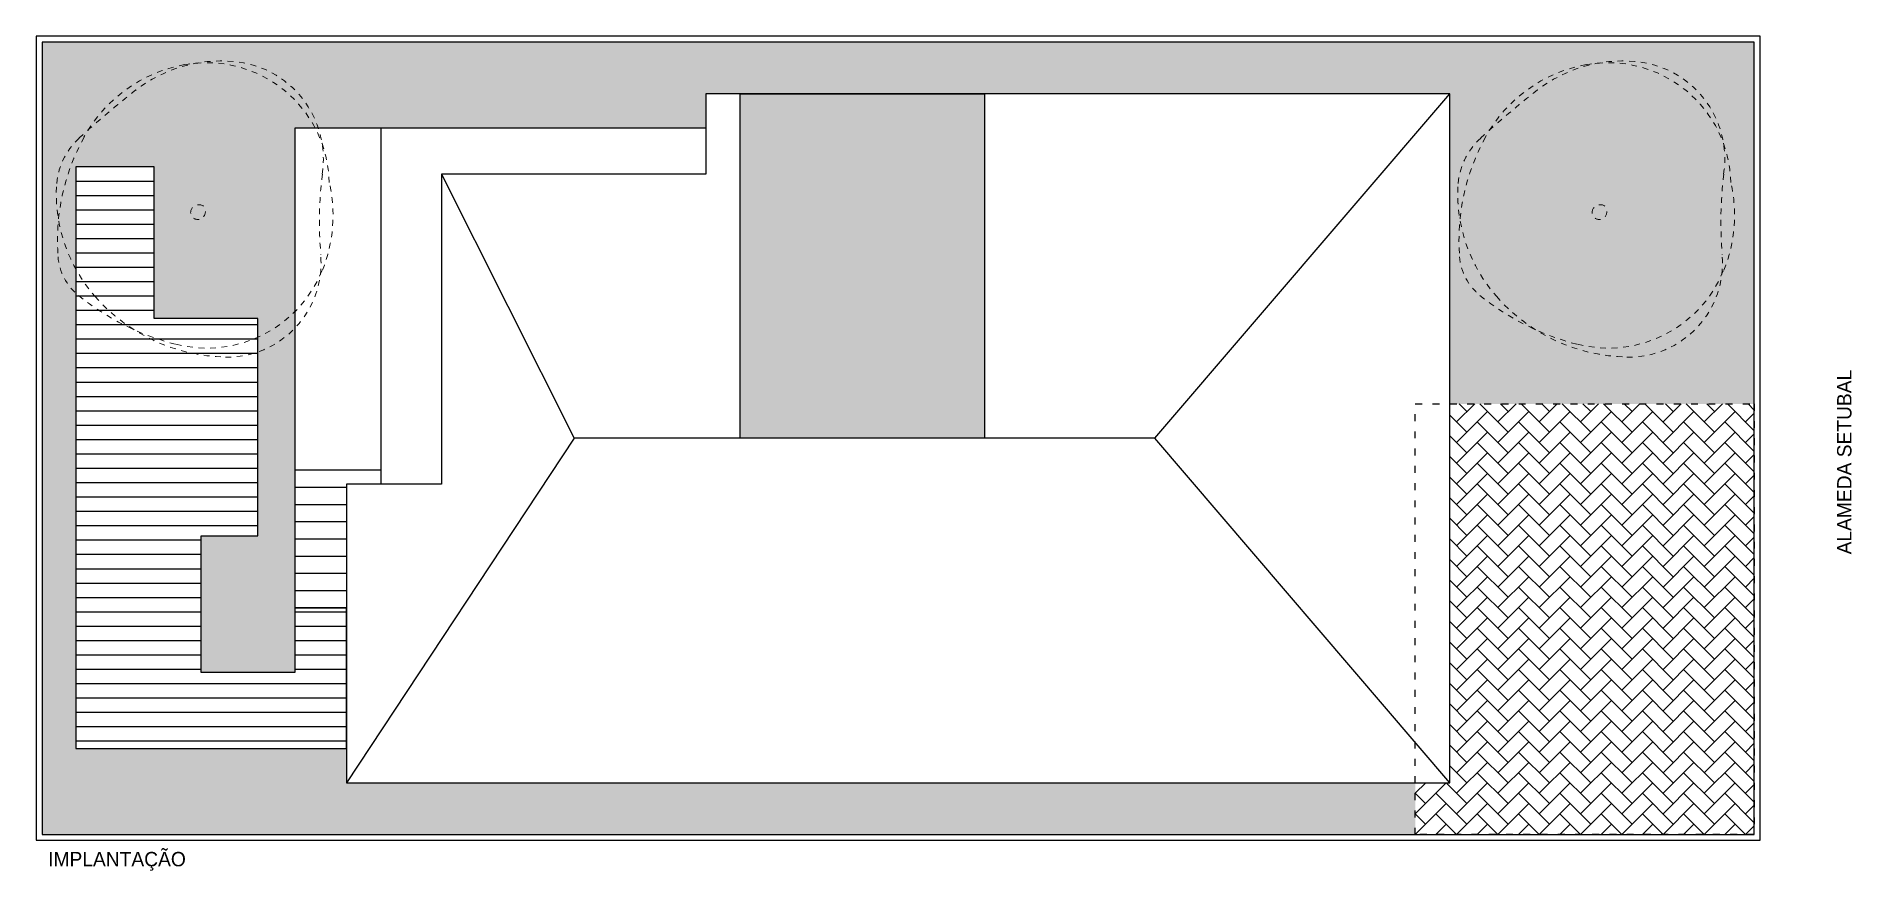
# Model space of a CAD drawing. Header units: millimetres. Extents: x 92.2 to 172.4, y 6.8 to 63.1.
# Drawn here: x 93.41 to 125, y 48.24 to 62.77 of the extents above; entities that cross this region are included whole.
import ezdxf

# ---------------------------------------------------------------- set-up
doc = ezdxf.new("R2010")
doc.units = ezdxf.units.MM
doc.linetypes.add('ACAD_ISO03W100', pattern=[30, 12, -18])
doc.linetypes.add('DASHED2', pattern=[0.375, 0.25, -0.125])
for name, color, linetype in [('Alvenaria', 5, 'Continuous'), ('Escada', 1, 'Continuous'), ('Paisagismo', 3, 'Continuous'), ('Proj. Corte Terreno', 254, 'Continuous'), ('Texto', 7, 'Continuous'), ('VERDE', 92, 'Continuous')]:
    doc.layers.add(name, color=color, linetype=linetype)
doc.layers.add('GRAMA', color=84, linetype='DASHED2', lineweight=0)
doc.styles.add('ARTIUM', font='GOTHIC.TTF', dxfattribs={"height": 0.1})

msp = doc.modelspace()

# ---------------------------------------------------------------- texts
at = {"layer": 'Texto', "style": 'ARTIUM'}
msp.add_text('ALAMEDA SETUBAL', height=0.25, rotation=90, dxfattribs=at).set_placement((124.998, 53.749))
at = {"layer": 'Texto', "insert": (93.613, 48.568), "char_height": 0.25, "width": 6.03922, "attachment_point": 1, "style": 'ARTIUM'}
msp.add_mtext('IMPLANTAÇÃO', dxfattribs=at)

# ---------------------------------------------------------------- blocks, each defined once
blk = doc.blocks.new('A$C47840D04')
for centre, radius, start, end in [((86.1, 83.4), 80.9, 100.4555, 151.0425), ((92.1, 86.2), 78.8, 85.3103, 127.4297), ((83.8, 95.8), 68.2, 1.1676, 100.4555), ((94.1, 110.3), 54.6, 351.1087, 85.3103), ((413, -317.9), 594.8, 128.3098, 132.2959), ((38.9, 93.2), 38.9, 132.2959, 177.6877), ((119.1, 65.1), 118.5, 151.0425, 184.4792), ((362.5, 75.2), 216, 172.9001, 184.8756), ((87.4, 91.3), 87.5, 177.6877, 221.0767), ((71.4, 79.1), 82.7, 338.1526, 12.6145), ((78.8, 80.6), 4.02, 142.6793, 321.6826), ((79.4, 80.1), 4.78, 61.2791, 142.6793), ((78.2, 81), 4.78, 321.6826, 43.0427), ((31.6, 58.3), 30.8, 184.4792, 231.1587), ((95, 52.3), 52.4, 269.0752, 4.8756), ((83.8, 74.1), 69.2, 255.6085, 338.1526), ((102.3, 146), 143.5, 231.1587, 255.6085), ((95.8, 98.6), 98.6, 221.0767, 269.0752)]:
    blk.add_arc(centre, radius, start, end)

# ---------------------------------------------------------------- hatches: boundary and pattern name
h = msp.add_hatch(color=256)
h.set_gradient(color1=(28, 214, 227), one_color=1, tint=1, name='CURVED')
h.paths.add_polyline_path([(109.907, 61.77), (105.657, 61.77), (105.657, 55.77), (109.907, 55.77)])
h = msp.add_hatch()
h.set_pattern_fill('_USER', color=35, scale=0.25, style=0, pattern_type=0)
h.set_pattern_definition([(0, (0, 0), (0, 0.25), [])])
h.paths.add_polyline_path([(99.407, 52.82), (98.807, 52.82), (98.807, 50.37), (99.407, 50.37)])
h.paths.add_polyline_path([(97.263, 57.855), (95.461, 57.855), (95.461, 60.498), (94.095, 60.498), (94.095, 50.37), (99.407, 50.37), (99.407, 52.82), (97.907, 52.82), (97.907, 51.69), (96.275, 51.69), (96.275, 54.071), (97.263, 54.071)])
h = msp.add_hatch()
h.set_pattern_fill('AR-HBONE', color=254, scale=0.0025, style=0)
h.set_pattern_definition([(45, (117.4072, 48.8701), (4e-17, 0.35921), [0.762, -0.254]), (135, (117.5868, 49.0497), (4e-17, 0.35921), [0.762, -0.254])])
h.paths.add_polyline_path([(118.007, 49.77), (117.407, 49.77), (117.407, 48.87), (123.307, 48.87), (123.307, 54.498), (118.007, 54.498)])
h.paths.add_polyline_path([(118.007, 56.37), (118.007, 55.77), (118.007, 54.498), (123.307, 54.498), (123.307, 56.37)])
at = {"layer": 'Paisagismo'}
h = msp.add_hatch(dxfattribs=at)
h.set_pattern_fill('AR-SAND', color=256, scale=0.0075, style=0)
h.paths.add_polyline_path([(104.807, 50.37), (103.457, 50.37), (103.457, 49.77), (104.807, 49.77)], flags=16)
h.paths.add_polyline_path([(101.057, 59.77), (105.657, 59.77), (105.657, 61.17), (105.057, 61.17), (105.057, 60.37), (100.457, 60.37), (100.457, 54.97), (99.407, 54.97), (99.407, 54.37), (101.057, 54.37)], flags=0)
h.paths.add_polyline_path([(103.457, 50.37), (102.857, 50.37), (99.407, 50.37), (98.807, 50.37), (98.807, 49.77), (103.457, 49.77)], flags=16)
h.paths.add_polyline_path([(117.407, 50.37), (105.407, 50.37), (104.807, 50.37), (104.807, 49.77), (117.407, 49.77)], flags=17)
h.paths.add_polyline_path([(118.007, 61.77), (105.057, 61.77), (105.057, 60.37), (100.457, 60.37), (100.457, 54.97), (99.407, 54.97), (99.407, 54.37), (101.057, 54.37), (101.057, 59.77), (105.657, 59.77), (105.657, 61.17), (109.907, 61.17), (117.407, 61.17), (117.407, 56.37), (118.007, 56.37)], flags=16)
h.paths.add_polyline_path([(93.507, 62.67), (93.507, 48.87), (117.407, 48.87), (117.407, 50.37), (99.407, 50.37), (94.095, 50.37), (94.095, 60.498), (95.461, 60.498), (95.461, 57.855), (97.263, 57.855), (97.263, 54.071), (96.275, 54.071), (96.275, 51.69), (97.907, 51.69), (97.907, 52.82), (97.907, 61.17), (99.407, 61.17), (117.407, 61.17), (117.407, 56.37), (123.307, 56.37), (123.307, 62.67)])
at = {"layer": 'VERDE'}
h = msp.add_hatch(color=101, dxfattribs=at)
h.paths.add_polyline_path([(93.507, 62.67), (93.507, 54.498), (94.095, 54.498), (94.095, 60.498), (95.461, 60.498), (95.461, 57.855), (97.263, 57.855), (97.263, 54.498), (97.907, 54.498), (97.907, 61.17), (99.407, 61.17), (105.057, 61.17), (105.057, 61.77), (118.007, 61.77), (118.007, 56.37), (123.307, 56.37), (123.307, 62.67)])
h.paths.add_polyline_path([(97.907, 54.498), (97.263, 54.498), (97.263, 54.071), (96.275, 54.071), (96.275, 51.69), (97.907, 51.69), (97.907, 52.82)], flags=17)
h.paths.add_polyline_path([(117.407, 48.87), (117.407, 49.77), (98.807, 49.77), (98.807, 50.37), (94.095, 50.37), (94.095, 54.498), (93.507, 54.498), (93.507, 48.87)])

# ---------------------------------------------------------------- linework, layer by layer
for p, q in [((123.307, 62.67), (93.507, 62.67)), ((93.507, 62.67), (93.507, 48.87)), ((123.307, 48.87), (123.307, 62.67)), ((105.057, 61.17), (99.407, 61.17)), ((99.407, 54.97), (99.407, 61.17)), ((93.507, 48.87), (123.307, 48.87))]:
    msp.add_line(p, q)
at = {"color": 30}
for p, q in [((112.876, 55.77), (118.007, 61.77)), ((100.457, 60.37), (102.769, 55.77)), ((102.769, 55.77), (98.807, 49.77)), ((112.876, 55.77), (102.769, 55.77)), ((118.007, 49.77), (112.876, 55.77))]:
    msp.add_line(p, q, dxfattribs=at)
for points in [[(93.407, 48.77), (123.407, 48.77), (123.407, 62.77), (93.407, 62.77)], [(109.907, 55.77), (105.657, 55.77), (105.657, 61.77), (109.907, 61.77)]]:
    msp.add_lwpolyline(points, close=True)
msp.add_lwpolyline([(98.807, 54.97), (98.807, 49.77), (98.807, 49.77), (98.807, 49.77), (98.807, 49.77), (98.807, 49.77), (118.007, 49.77), (118.007, 55.77), (118.007, 61.77), (105.057, 61.77), (105.057, 60.37), (100.457, 60.37), (100.457, 54.97)], close=True, dxfattribs=at)
at = {"color": 35}
msp.add_lwpolyline([(98.807, 50.37), (98.807, 52.82), (97.907, 52.82), (97.907, 51.69), (96.275, 51.69), (96.275, 54.071), (97.263, 54.071), (97.263, 57.855), (95.461, 57.855), (95.461, 60.498), (94.095, 60.498), (94.095, 50.37)], close=True, dxfattribs=at)
at = {"layer": 'Alvenaria'}
msp.add_line((117.407, 50.37), (117.407, 50.37), dxfattribs=at)
at = {"layer": 'Escada'}
for p, q in [((99.407, 61.17), (97.907, 61.17)), ((97.907, 61.17), (97.907, 52.82)), ((97.907, 55.22), (99.407, 55.22)), ((97.907, 54.92), (98.807, 54.92)), ((97.907, 54.62), (98.807, 54.62)), ((97.907, 54.32), (98.807, 54.32)), ((97.907, 54.02), (98.807, 54.02)), ((97.907, 53.72), (98.807, 53.72)), ((97.907, 53.42), (98.807, 53.42)), ((97.907, 53.12), (98.807, 53.12)), ((97.907, 52.82), (98.807, 52.82))]:
    msp.add_line(p, q, dxfattribs=at)
at = {"layer": 'Proj. Corte Terreno', "linetype": 'ACAD_ISO03W100', "ltscale": 0.01}
msp.add_lwpolyline([(117.407, 56.37), (123.307, 56.37), (123.307, 48.87), (117.407, 48.87)], close=True, dxfattribs=at)

# ---------------------------------------------------------------- block references
at = {"layer": 'GRAMA', "xscale": 0.03124497324802178, "yscale": 0.03124497324802178, "zscale": 0.03124497324802178}
for p in [(93.757, 57.186), (118.148, 57.186)]:
    msp.add_blockref('A$C47840D04', p, dxfattribs=at)

msp.set_redraw_order([(e.dxf.handle, doc.entitydb.next_handle()) for e in msp.query("TEXT MTEXT ATTDEF DIMENSION ARC_DIMENSION")])  # texts and dimensions are drawn at this point

doc.saveas('drawing.dxf')
